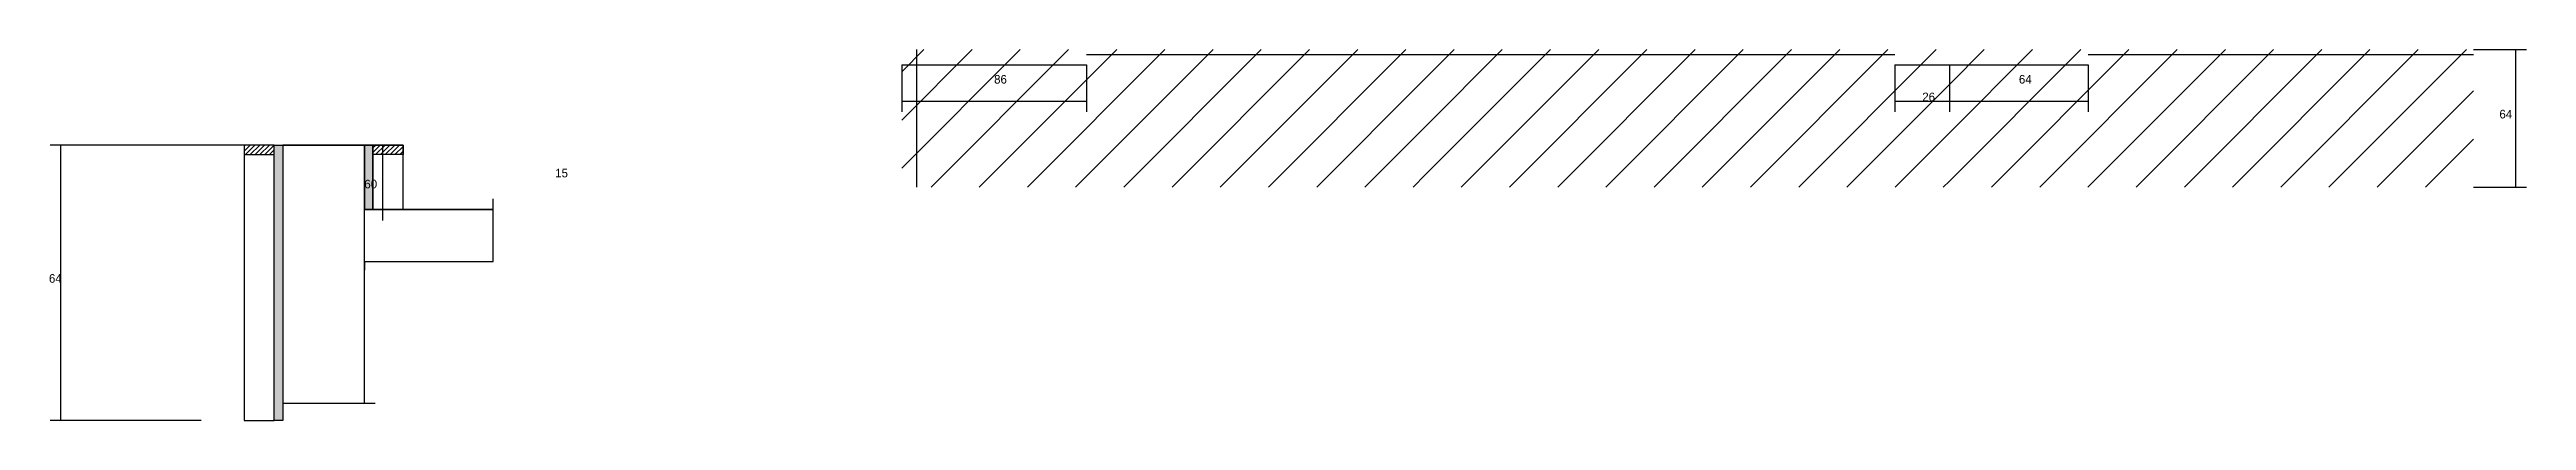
# Model space of a CAD drawing. Header units: metres. Extents: x -10338 to -7643, y 9675 to 10982.
# Drawn here: x -10338 to -9185, y 9675 to 9848 of the extents above; entities that cross this region are included whole.
import ezdxf

# ---------------------------------------------------------------- set-up
doc = ezdxf.new("R2010")
doc.units = ezdxf.units.M
for name, color, linetype in [('CONCRETO', 251, 'Continuous'), ('COTA', 241, 'Continuous'), ('Hachura', 253, 'Continuous'), ('Madeira', 126, 'Continuous'), ('Painéis', 200, 'Continuous'), ('SARR_2.2x7', 40, 'Continuous')]:
    doc.layers.add(name, color=color, linetype=linetype)

msp = doc.modelspace()

# ---------------------------------------------------------------- texts
at = {"layer": 'COTA'}
for s, p in [('86', (-9898.5, 9832)), ('64', (-9421.2, 9832)), ('26', (-9466.2, 9823.8)), ('64', (-9197.4, 9815.8)), ('60', (-10191.8, 9783.3)), ('15', (-10102.9, 9788.4)), ('64', (-10338.7, 9739.4))]:
    msp.add_text(s, height=4, dxfattribs=at).set_placement(p)

# ---------------------------------------------------------------- hatches: boundary and pattern name
at = {"layer": 'Hachura'}
h = msp.add_hatch(dxfattribs=at)
h.set_pattern_fill('ANSI31', scale=5)
h.paths.add_polyline_path([(-9697.5, 9783.8), (-9697.5, 9847.8), (-9941.5, 9847.8), (-9941.5, 9783.8)])
h = msp.add_hatch(dxfattribs=at)
h.set_pattern_fill('ANSI31', scale=5)
h.paths.add_polyline_path([(-9453.5, 9783.8), (-9453.5, 9847.8), (-9697.5, 9847.8), (-9697.5, 9783.8)])
h = msp.add_hatch(dxfattribs=at)
h.set_pattern_fill('ANSI31', scale=5)
h.paths.add_polyline_path([(-9209.5, 9783.8), (-9209.5, 9847.8), (-9453.5, 9847.8), (-9453.5, 9783.8)])
h = msp.add_hatch(dxfattribs=at)
h.set_pattern_fill('ANSI31', scale=0.5)
h.paths.add_polyline_path([(-10247.8, 9803.4), (-10247.8, 9799), (-10247.8, 9799), (-10233.8, 9799), (-10233.8, 9799), (-10233.8, 9803.4), (-10233.8, 9803.4), (-10247.8, 9803.4)])
h = msp.add_hatch(color=8, dxfattribs=at)
h.dxf.hatch_style = 1
h.paths.add_polyline_path([(-10233.8, 9803.4), (-10229.8, 9803.4), (-10229.8, 9803.4), (-10229.8, 9675.4), (-10229.8, 9675.4), (-10233.8, 9675.4), (-10233.8, 9675.4), (-10233.8, 9803.4)])
h = msp.add_hatch(color=8, dxfattribs=at)
h.dxf.hatch_style = 1
h.paths.add_polyline_path([(-10187.8, 9803.4), (-10191.8, 9803.4), (-10191.8, 9803.4), (-10191.8, 9773.4), (-10191.8, 9773.4), (-10187.8, 9773.4), (-10187.8, 9773.4), (-10187.8, 9803.4)])
h = msp.add_hatch(dxfattribs=at)
h.set_pattern_fill('ANSI31', scale=0.5)
h.paths.add_polyline_path([(-10173.8, 9803.4), (-10173.8, 9799), (-10173.8, 9799), (-10187.8, 9799), (-10187.8, 9799), (-10187.8, 9803.4), (-10187.8, 9803.4), (-10173.8, 9803.4)])

# ---------------------------------------------------------------- linework, layer by layer
at = {"layer": 'CONCRETO'}
msp.add_lwpolyline([(-10191.8, 9749.3), (-10131.8, 9749.3), (-10131.8, 9773.4), (-10191.8, 9773.4), (-10191.8, 9803.4), (-10229.8, 9803.4), (-10229.8, 9803.4), (-10229.8, 9803.4), (-10229.8, 9683.4), (-10191.8, 9683.4), (-10191.8, 9749.3), (-10191.8, 9749.3), (-10191.8, 9745.3), (-10191.8, 9745.3)], close=True, dxfattribs=at)
at = {"layer": 'COTA'}
for p, q in [((-9941.5, 9840.8), (-9941.5, 9818.8)), ((-9855.5, 9840.8), (-9855.5, 9818.8)), ((-9479, 9840.8), (-9479, 9818.8)), ((-9453.5, 9840.8), (-9453.5, 9818.8)), ((-9453.5, 9840.8), (-9453.5, 9818.8)), ((-9389, 9840.8), (-9389, 9818.8)), ((-9209.5, 9847.8), (-9184.8, 9847.8)), ((-9189.8, 9783.8), (-9189.8, 9847.8)), ((-9941.5, 9823.8), (-9855.5, 9823.8)), ((-9479, 9823.8), (-9453.5, 9823.8)), ((-9453.5, 9823.8), (-9389, 9823.8)), ((-10247.8, 9803.4), (-10338.2, 9803.4)), ((-10333.2, 9675.4), (-10333.2, 9803.4)), ((-10229.8, 9803.4), (-10186.8, 9803.4)), ((-10191.8, 9683.4), (-10191.8, 9803.4)), ((-10183.4, 9803.4), (-10183.4, 9768.4)), ((-9209.5, 9783.8), (-9184.8, 9783.8)), ((-10183.4, 9773.4), (-10131.8, 9773.4)), ((-10131.8, 9773.4), (-10131.8, 9778.4)), ((-10229.8, 9683.4), (-10186.8, 9683.4)), ((-10267.8, 9675.4), (-10338.2, 9675.4))]:
    msp.add_line(p, q, dxfattribs=at)
at = {"layer": 'Madeira'}
for points in [[(-10247.8, 9803.4), (-10247.8, 9799), (-10233.8, 9799), (-10233.8, 9803.4)], [(-10247.8, 9675.4), (-10233.8, 9675.4), (-10233.8, 9803.4), (-10247.8, 9803.4)], [(-10173.8, 9803.4), (-10173.8, 9799), (-10187.8, 9799), (-10187.8, 9803.4)], [(-10173.8, 9803.4), (-10187.8, 9803.4), (-10187.8, 9773.4), (-10173.8, 9773.4)]]:
    msp.add_lwpolyline(points, close=True, dxfattribs=at)
at = {"layer": 'Painéis'}
for points in [[(-10233.8, 9803.4), (-10229.8, 9803.4), (-10229.8, 9675.4), (-10233.8, 9675.4)], [(-10187.8, 9803.4), (-10191.8, 9803.4), (-10191.8, 9773.4), (-10187.8, 9773.4)]]:
    msp.add_lwpolyline(points, close=True, dxfattribs=at)
at = {"layer": 'SARR_2.2x7'}
for p, q in [((-9941.5, 9840.8), (-9855.5, 9840.8)), ((-9934.5, 9783.8), (-9934.5, 9847.8)), ((-9855.5, 9845.6), (-9697.5, 9845.6)), ((-9697.5, 9845.6), (-9479, 9845.6)), ((-9479, 9840.8), (-9453.5, 9840.8)), ((-9453.5, 9840.8), (-9389, 9840.8)), ((-9389, 9845.6), (-9209.5, 9845.6))]:
    msp.add_line(p, q, dxfattribs=at)

msp.set_redraw_order([(e.dxf.handle, doc.entitydb.next_handle()) for e in msp.query("TEXT MTEXT ATTDEF DIMENSION ARC_DIMENSION")])  # texts and dimensions are drawn at this point

doc.saveas('drawing.dxf')
